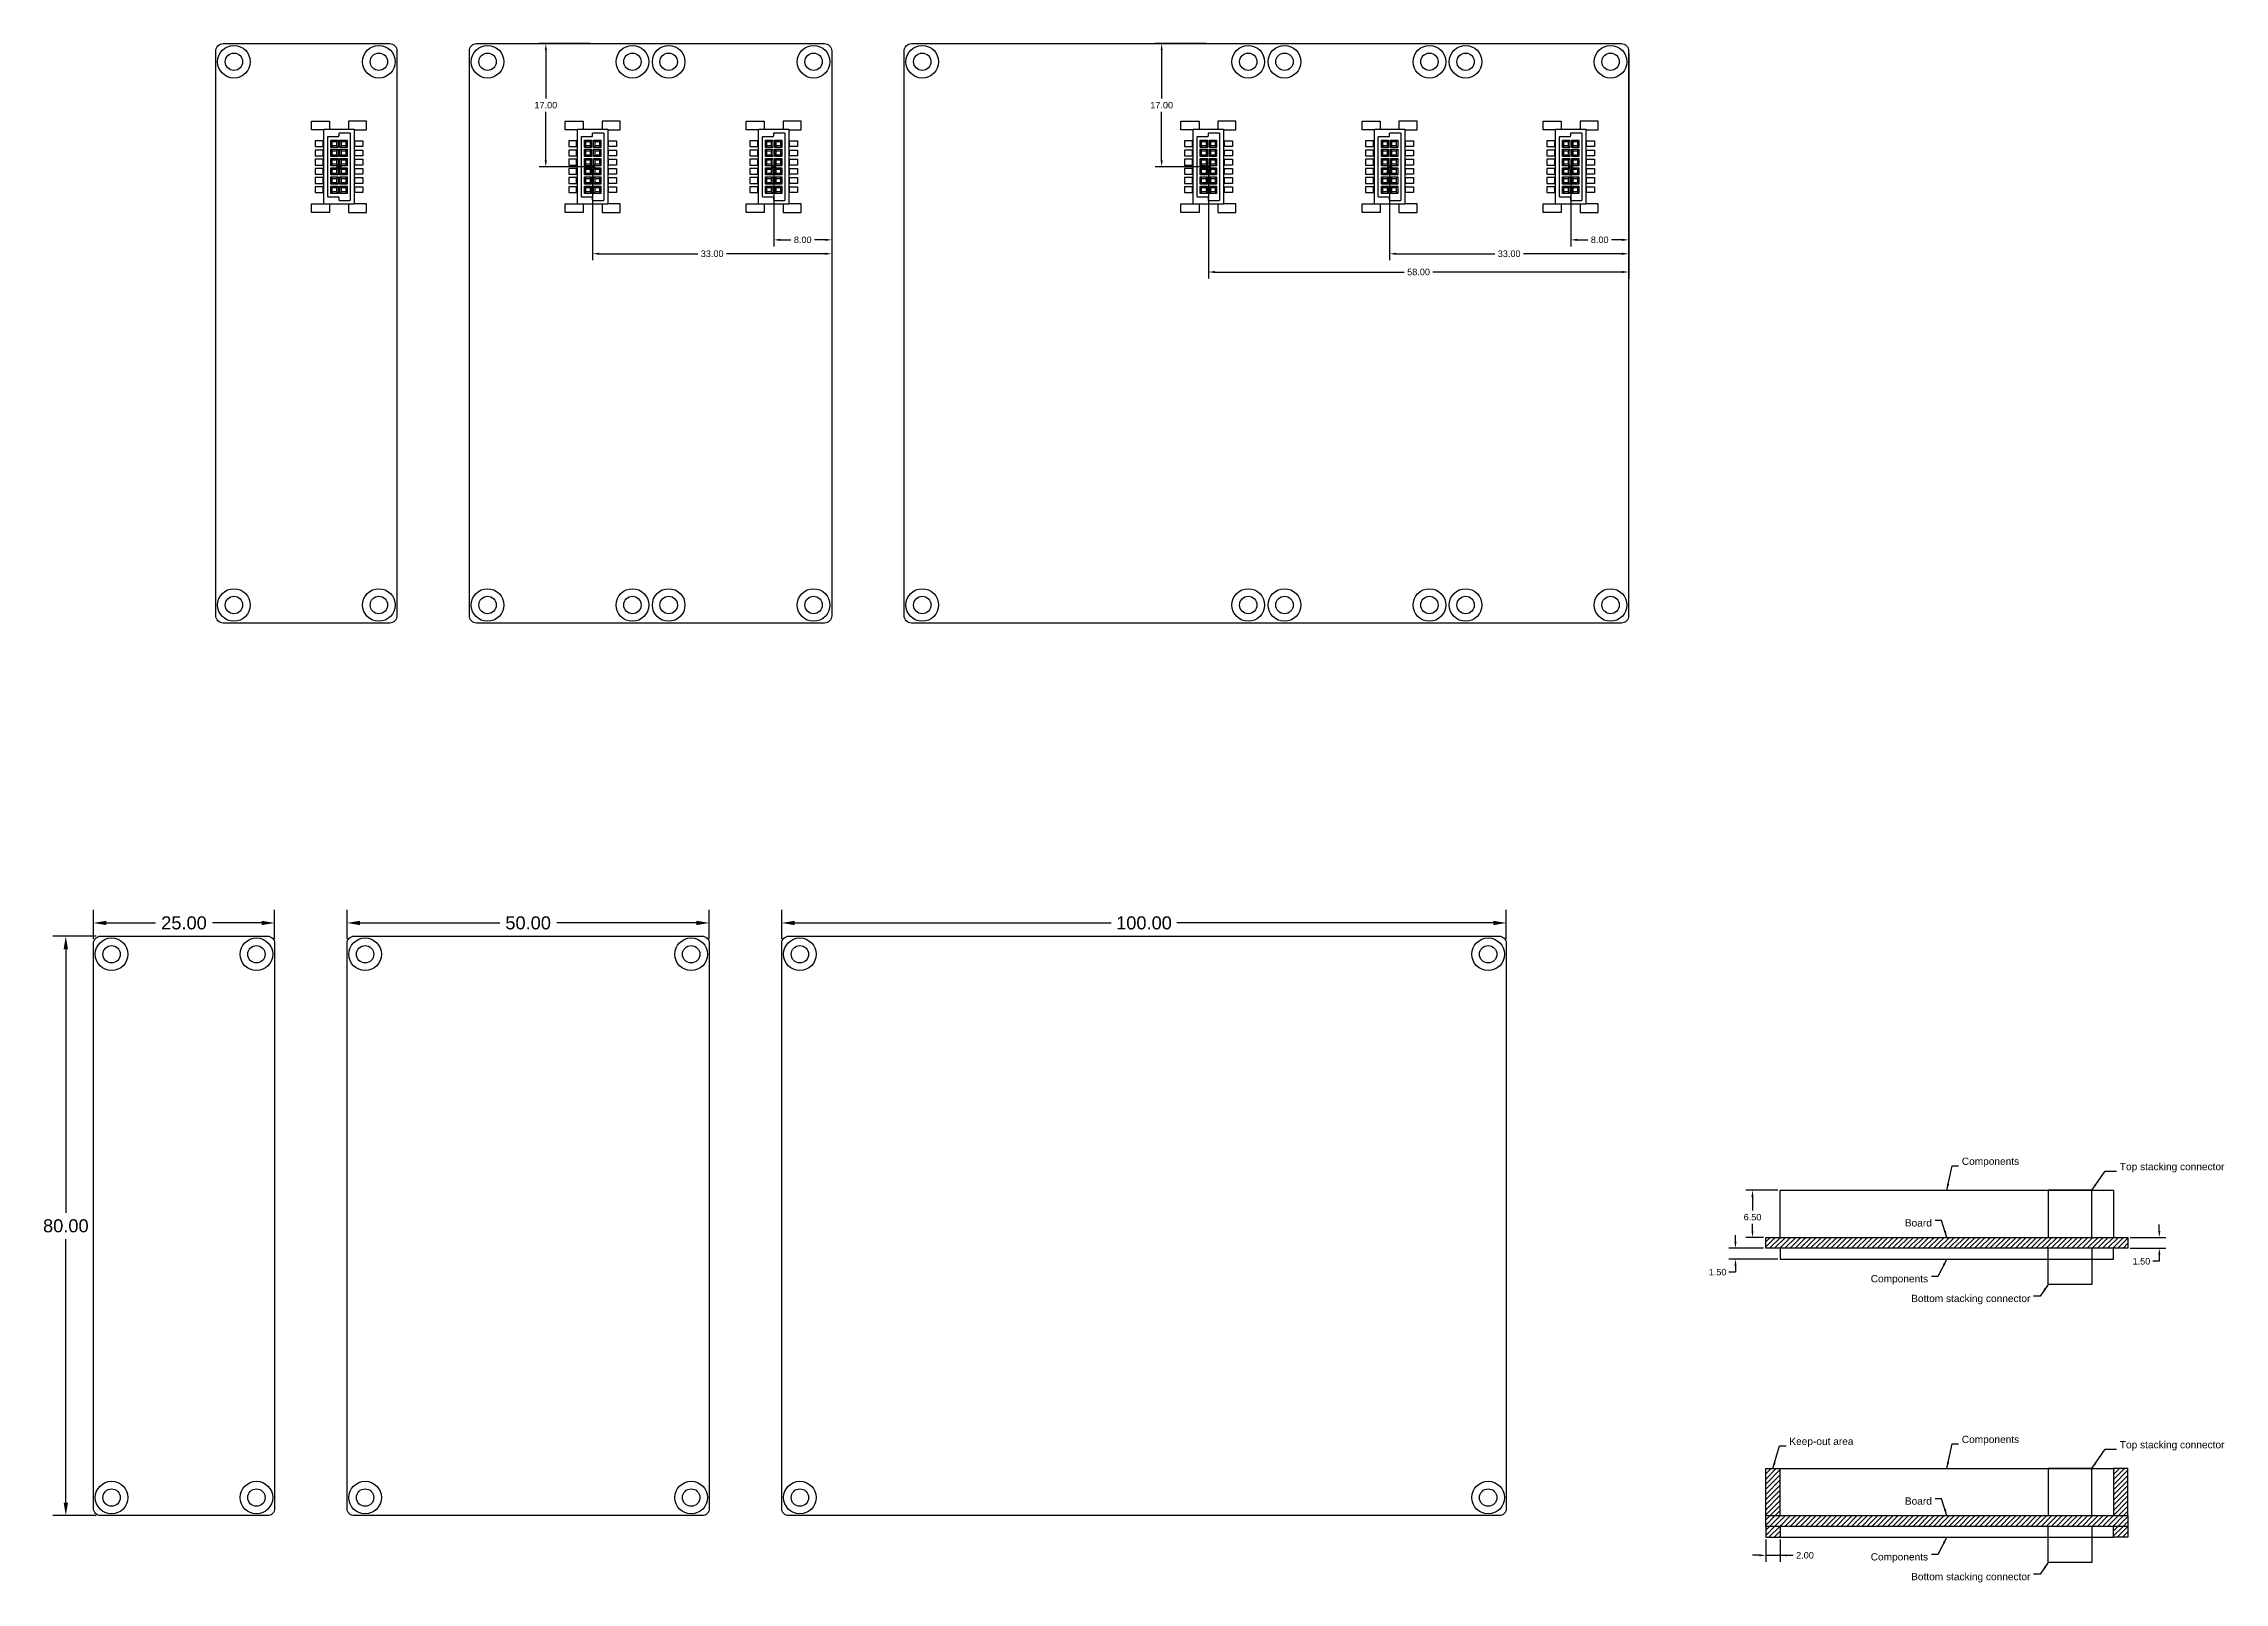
# Model space of a CAD drawing. Header units: inches. Extents: x 57 to 506, y 33 to 246.
# Drawn here: x 99.6 to 400.6, y 33.1 to 245.5 of the extents above; entities that cross this region are included whole.
import ezdxf

# ---------------------------------------------------------------- set-up
doc = ezdxf.new("R2010")
doc.units = ezdxf.units.IN
doc.header["$MEASUREMENT"] = 0
doc.layers.add('hl1', color=5, linetype='Continuous')
doc.layers.add('hl2', color=1, linetype='Continuous')
doc.styles.get("Standard").update_dxf_attribs({"font": 'arial.ttf'})
doc.dimstyles.get("Standard").update_dxf_attribs({"dimscale": 2, "dimtxt": 0.18, "dimasz": 0.18, "dimexe": 0.18, "dimexo": 0.0625, "dimgap": 0.09, "dimtad": 0, "dimtih": 1, "dimtoh": 1, "dimrnd": 0.0005, "dimzin": 0, "dimdsep": 46, "dimtxsty": 'Standard', "dimcen": 0.09, "dimadec": 0, "dimazin": 0, "dimtfac": 1, "dimtdec": 4, "dimtofl": 0, "dimtmove": 0, "dimatfit": 3, "dimfxl": 1, "dimtolj": 1, "dimtzin": 0, "dimarcsym": 0})

msp = doc.modelspace()

# ---------------------------------------------------------------- texts
at = {"char_height": 1}
for s, insert, attachment_point in [('Components', (364.337, 90.421), 7), ('Board', (360.205, 83.216), 3), ('Components', (359.684, 75.51), 3), ('Bottom stacking connector', (373.803, 72.783), 3), ('Keep-out area', (340.531, 51.756), 7), ('Components', (364.337, 52.023), 7), ('Board', (360.205, 44.819), 3), ('Components', (359.684, 37.113), 3), ('Bottom stacking connector', (373.803, 34.386), 3)]:
    msp.add_mtext(s, dxfattribs=dict(at, insert=insert, attachment_point=attachment_point))
at = {"char_height": 1, "attachment_point": 7, "line_spacing_factor": 3.333333}
for insert in [(386.15, 89.687), (386.15, 51.289)]:
    msp.add_mtext('Top stacking connector', dxfattribs=dict(at, insert=insert))

# ---------------------------------------------------------------- blocks, each defined once
blk = doc.blocks.new('*D6')
at = {"color": 0, "lineweight": -2}
for p, q in [((106.46, 121.92), (106.46, 125.92)), ((108.26, 124.12), (115.01, 124.12)), ((129.66, 124.12), (122.91, 124.12)), ((131.46, 121.92), (131.46, 125.92))]:
    blk.add_line(p, q, dxfattribs=at)
at = {"color": 0}
for points in [[(108.26, 124.42), (108.26, 123.82), (106.46, 124.12)], [(129.66, 123.82), (129.66, 124.42), (131.46, 124.12)]]:
    blk.add_solid(points, dxfattribs=at)
at = {"layer": 'Defpoints', "color": 0}
for p in [(131.46, 124.12), (106.46, 121.3), (131.46, 121.3)]:
    blk.add_point(p, dxfattribs=at)
at = {"color": 0, "insert": (118.96, 124.12), "char_height": 1.8, "attachment_point": 5}
blk.add_mtext('\\A1;25.00', dxfattribs=at)
blk = doc.blocks.new('*D7')
at = {"color": 0, "lineweight": -2}
for p, q in [((141.46, 121.92), (141.46, 125.92)), ((143.26, 124.12), (162.53, 124.12)), ((189.66, 124.12), (170.4, 124.12)), ((191.46, 121.92), (191.46, 125.92))]:
    blk.add_line(p, q, dxfattribs=at)
at = {"color": 0}
for points in [[(143.26, 124.42), (143.26, 123.82), (141.46, 124.12)], [(189.66, 123.82), (189.66, 124.42), (191.46, 124.12)]]:
    blk.add_solid(points, dxfattribs=at)
at = {"layer": 'Defpoints', "color": 0}
for p in [(191.46, 124.12), (141.46, 121.3), (191.46, 121.3)]:
    blk.add_point(p, dxfattribs=at)
at = {"color": 0, "insert": (166.46, 124.12), "char_height": 1.8, "attachment_point": 5}
blk.add_mtext('\\A1;50.00', dxfattribs=at)
blk = doc.blocks.new('*D8')
at = {"color": 0, "lineweight": -2}
for p, q in [((201.46, 121.92), (201.46, 125.92)), ((203.26, 124.12), (246.91, 124.12)), ((299.66, 124.12), (256.01, 124.12)), ((301.46, 121.92), (301.46, 125.92))]:
    blk.add_line(p, q, dxfattribs=at)
at = {"color": 0}
for points in [[(203.26, 124.42), (203.26, 123.82), (201.46, 124.12)], [(299.66, 123.82), (299.66, 124.42), (301.46, 124.12)]]:
    blk.add_solid(points, dxfattribs=at)
at = {"layer": 'Defpoints', "color": 0}
for p in [(301.46, 124.12), (201.46, 121.3), (301.46, 121.3)]:
    blk.add_point(p, dxfattribs=at)
at = {"color": 0, "insert": (251.46, 124.12), "char_height": 1.8, "attachment_point": 5}
blk.add_mtext('\\A1;100.00', dxfattribs=at)
blk = doc.blocks.new('*D9')
at = {"color": 0, "lineweight": -2}
for p, q in [((106.84, 122.3), (100.85, 122.3)), ((102.65, 120.5), (102.65, 84.12)), ((102.65, 44.1), (102.65, 80.48)), ((106.84, 42.3), (100.85, 42.3))]:
    blk.add_line(p, q, dxfattribs=at)
at = {"color": 0}
for points in [[(102.95, 120.5), (102.35, 120.5), (102.65, 122.3)], [(102.35, 44.1), (102.95, 44.1), (102.65, 42.3)]]:
    blk.add_solid(points, dxfattribs=at)
at = {"layer": 'Defpoints', "color": 0}
for p in [(107.46, 122.3), (102.65, 42.3), (107.46, 42.3)]:
    blk.add_point(p, dxfattribs=at)
at = {"color": 0, "insert": (102.65, 82.3), "char_height": 1.8, "attachment_point": 5}
blk.add_mtext('\\A1;80.00', dxfattribs=at)
blk = doc.blocks.new('*D13')
at = {"color": 0, "lineweight": -2}
for p, q in [((336.37, 36.82), (335.47, 36.82)), ((337.27, 39), (337.27, 35.92)), ((337.27, 36.82), (341.07, 36.82)), ((339.27, 39), (339.27, 35.92))]:
    blk.add_line(p, q, dxfattribs=at)
at = {"color": 0}
for points in [[(336.37, 36.67), (336.37, 36.97), (337.27, 36.82)], [(340.17, 36.97), (340.17, 36.67), (339.27, 36.82)]]:
    blk.add_solid(points, dxfattribs=at)
at = {"layer": 'Defpoints', "color": 0}
for p in [(337.27, 39.31), (339.27, 39.31), (339.27, 36.82)]:
    blk.add_point(p, dxfattribs=at)
at = {"color": 0, "insert": (342.69, 36.82), "char_height": 0.9, "attachment_point": 5}
blk.add_mtext('\\A1;2.00', dxfattribs=at)
blk = doc.blocks.new('*D16')
at = {"color": 0, "lineweight": -2}
for p, q in [((338.96, 87.21), (334.55, 87.21)), ((335.45, 86.31), (335.45, 84.41)), ((335.45, 81.61), (335.45, 82.59)), ((336.96, 80.71), (334.55, 80.71))]:
    blk.add_line(p, q, dxfattribs=at)
at = {"color": 0}
for points in [[(335.6, 86.31), (335.3, 86.31), (335.45, 87.21)], [(335.3, 81.61), (335.6, 81.61), (335.45, 80.71)]]:
    blk.add_solid(points, dxfattribs=at)
at = {"layer": 'Defpoints', "color": 0}
for p in [(339.27, 87.21), (335.45, 80.71), (337.27, 80.71)]:
    blk.add_point(p, dxfattribs=at)
at = {"color": 0, "insert": (335.45, 83.5), "char_height": 0.9, "attachment_point": 5}
blk.add_mtext('\\A1;6.50', dxfattribs=at)
blk = doc.blocks.new('*D19')
at = {"color": 0, "lineweight": -2}
for p, q in [((336.96, 79.21), (332.2, 79.21)), ((333.1, 80.11), (333.1, 81.01)), ((338.96, 77.71), (332.2, 77.71)), ((333.1, 75.91), (332.2, 75.91)), ((333.1, 76.81), (333.1, 75.91))]:
    blk.add_line(p, q, dxfattribs=at)
at = {"color": 0}
for points in [[(332.95, 80.11), (333.25, 80.11), (333.1, 79.21)], [(333.25, 76.81), (332.95, 76.81), (333.1, 77.71)]]:
    blk.add_solid(points, dxfattribs=at)
at = {"layer": 'Defpoints', "color": 0}
for p in [(337.27, 79.21), (333.1, 77.71), (339.27, 77.71)]:
    blk.add_point(p, dxfattribs=at)
at = {"color": 0, "insert": (330.63, 75.91), "char_height": 0.9, "attachment_point": 5}
blk.add_mtext('\\A1;1.50', dxfattribs=at)
blk = doc.blocks.new('*D20')
at = {"color": 0, "lineweight": -2}
for p, q in [((391.6, 81.61), (391.6, 82.51)), ((387.58, 80.71), (392.5, 80.71)), ((387.58, 79.21), (392.5, 79.21)), ((391.6, 78.31), (391.6, 77.41)), ((391.6, 77.41), (390.7, 77.41))]:
    blk.add_line(p, q, dxfattribs=at)
at = {"color": 0}
for points in [[(391.45, 81.61), (391.75, 81.61), (391.6, 80.71)], [(391.75, 78.31), (391.45, 78.31), (391.6, 79.21)]]:
    blk.add_solid(points, dxfattribs=at)
at = {"layer": 'Defpoints', "color": 0}
for p in [(387.27, 80.71), (387.27, 79.21), (391.6, 79.21)]:
    blk.add_point(p, dxfattribs=at)
at = {"color": 0, "insert": (389.13, 77.41), "char_height": 0.9, "attachment_point": 5}
blk.add_mtext('\\A1;1.50', dxfattribs=at)
blk = doc.blocks.new('*D34')
at = {"color": 0, "lineweight": -2}
for p, q in [((208.36, 244.2), (208.36, 217.52)), ((200.36, 228.2), (200.36, 217.52)), ((201.26, 218.42), (202.74, 218.42)), ((207.46, 218.42), (205.97, 218.42))]:
    blk.add_line(p, q, dxfattribs=at)
at = {"color": 0}
for points in [[(201.26, 218.57), (201.26, 218.27), (200.36, 218.42)], [(207.46, 218.27), (207.46, 218.57), (208.36, 218.42)]]:
    blk.add_solid(points, dxfattribs=at)
at = {"layer": 'Defpoints', "color": 0}
for p in [(208.36, 244.51), (200.36, 228.51), (200.36, 218.42)]:
    blk.add_point(p, dxfattribs=at)
at = {"color": 0, "insert": (204.36, 218.42), "char_height": 0.9, "attachment_point": 5}
blk.add_mtext('\\A1;8.00', dxfattribs=at)
blk = doc.blocks.new('*D35')
at = {"color": 0, "lineweight": -2}
for p, q in [((208.36, 244.2), (208.36, 215.6)), ((175.36, 228.2), (175.36, 215.6)), ((176.26, 216.5), (189.89, 216.5)), ((207.46, 216.5), (193.82, 216.5))]:
    blk.add_line(p, q, dxfattribs=at)
at = {"color": 0}
for points in [[(176.26, 216.65), (176.26, 216.35), (175.36, 216.5)], [(207.46, 216.35), (207.46, 216.65), (208.36, 216.5)]]:
    blk.add_solid(points, dxfattribs=at)
at = {"layer": 'Defpoints', "color": 0}
for p in [(208.36, 244.51), (175.36, 228.51), (175.36, 216.5)]:
    blk.add_point(p, dxfattribs=at)
at = {"color": 0, "insert": (191.86, 216.5), "char_height": 0.9, "attachment_point": 5}
blk.add_mtext('\\A1;33.00', dxfattribs=at)
blk = doc.blocks.new('*D36')
at = {"color": 0, "lineweight": -2}
for p, q in [((318.36, 244.2), (318.36, 217.52)), ((310.36, 228.2), (310.36, 217.52)), ((311.26, 218.42), (312.74, 218.42)), ((317.46, 218.42), (315.97, 218.42))]:
    blk.add_line(p, q, dxfattribs=at)
at = {"color": 0}
for points in [[(311.26, 218.57), (311.26, 218.27), (310.36, 218.42)], [(317.46, 218.27), (317.46, 218.57), (318.36, 218.42)]]:
    blk.add_solid(points, dxfattribs=at)
at = {"layer": 'Defpoints', "color": 0}
for p in [(318.36, 244.51), (310.36, 228.51), (310.36, 218.42)]:
    blk.add_point(p, dxfattribs=at)
at = {"color": 0, "insert": (314.36, 218.42), "char_height": 0.9, "attachment_point": 5}
blk.add_mtext('\\A1;8.00', dxfattribs=at)
blk = doc.blocks.new('*D37')
at = {"color": 0, "lineweight": -2}
for p, q in [((318.36, 244.2), (318.36, 215.6)), ((285.36, 228.2), (285.36, 215.6)), ((286.26, 216.5), (299.89, 216.5)), ((317.46, 216.5), (303.82, 216.5))]:
    blk.add_line(p, q, dxfattribs=at)
at = {"color": 0}
for points in [[(286.26, 216.65), (286.26, 216.35), (285.36, 216.5)], [(317.46, 216.35), (317.46, 216.65), (318.36, 216.5)]]:
    blk.add_solid(points, dxfattribs=at)
at = {"layer": 'Defpoints', "color": 0}
for p in [(318.36, 244.51), (285.36, 228.51), (285.36, 216.5)]:
    blk.add_point(p, dxfattribs=at)
at = {"color": 0, "insert": (301.86, 216.5), "char_height": 0.9, "attachment_point": 5}
blk.add_mtext('\\A1;33.00', dxfattribs=at)
blk = doc.blocks.new('*D38')
at = {"color": 0, "lineweight": -2}
for p, q in [((318.36, 244.2), (318.36, 213.08)), ((260.36, 228.2), (260.36, 213.08)), ((261.26, 213.98), (287.39, 213.98)), ((317.46, 213.98), (291.32, 213.98))]:
    blk.add_line(p, q, dxfattribs=at)
at = {"color": 0}
for points in [[(261.26, 214.13), (261.26, 213.83), (260.36, 213.98)], [(317.46, 213.83), (317.46, 214.13), (318.36, 213.98)]]:
    blk.add_solid(points, dxfattribs=at)
at = {"layer": 'Defpoints', "color": 0}
for p in [(318.36, 244.51), (260.36, 228.51), (260.36, 213.98)]:
    blk.add_point(p, dxfattribs=at)
at = {"color": 0, "insert": (289.36, 213.98), "char_height": 0.9, "attachment_point": 5}
blk.add_mtext('\\A1;58.00', dxfattribs=at)
blk = doc.blocks.new('*D39')
at = {"color": 0, "lineweight": -2}
for p, q in [((175.04, 245.51), (168, 245.51)), ((168.9, 244.61), (168.9, 237.92)), ((168.9, 229.41), (168.9, 236.1)), ((175.04, 228.51), (168, 228.51))]:
    blk.add_line(p, q, dxfattribs=at)
at = {"color": 0}
for points in [[(169.05, 244.61), (168.75, 244.61), (168.9, 245.51)], [(168.75, 229.41), (169.05, 229.41), (168.9, 228.51)]]:
    blk.add_solid(points, dxfattribs=at)
at = {"layer": 'Defpoints', "color": 0}
for p in [(168.9, 245.51), (175.36, 245.51), (175.36, 228.51)]:
    blk.add_point(p, dxfattribs=at)
at = {"color": 0, "insert": (168.9, 237.01), "char_height": 0.9, "attachment_point": 5}
blk.add_mtext('\\A1;17.00', dxfattribs=at)
blk = doc.blocks.new('*D40')
at = {"color": 0, "lineweight": -2}
for p, q in [((260.04, 245.51), (253, 245.51)), ((253.9, 244.61), (253.9, 237.92)), ((253.9, 229.41), (253.9, 236.1)), ((260.04, 228.51), (253, 228.51))]:
    blk.add_line(p, q, dxfattribs=at)
at = {"color": 0}
for points in [[(254.05, 244.61), (253.75, 244.61), (253.9, 245.51)], [(253.75, 229.41), (254.05, 229.41), (253.9, 228.51)]]:
    blk.add_solid(points, dxfattribs=at)
at = {"layer": 'Defpoints', "color": 0}
for p in [(253.9, 245.51), (260.36, 245.51), (260.36, 228.51)]:
    blk.add_point(p, dxfattribs=at)
at = {"color": 0, "insert": (253.9, 237.01), "char_height": 0.9, "attachment_point": 5}
blk.add_mtext('\\A1;17.00', dxfattribs=at)

# ---------------------------------------------------------------- dimensions: what is measured, and where the dimension line sits
for base, p1, p2, override, picture, middle in [((168.896, 245.512), (175.355, 228.512), (175.355, 245.512), {"dimscale": 5, "dimlfac": 1}, '*D39', (168.896, 237.012)), ((253.896, 245.512), (260.355, 228.512), (260.355, 245.512), {"dimscale": 5, "dimlfac": 1}, '*D40', (253.896, 237.012)), ((102.652, 42.3), (107.463, 122.3), (107.463, 42.3), {"dimscale": 10, "dimlfac": 1}, '*D9', (102.652, 82.3)), ((391.601, 79.21), (387.27, 80.71), (387.27, 79.21), {"dimscale": 5, "dimlfac": 1}, '*D20', (389.126, 77.41)), ((333.104, 77.71), (337.27, 79.21), (339.27, 77.71), {"dimscale": 5, "dimlfac": 1}, '*D19', (330.629, 75.91))]:
    dim = msp.add_linear_dim(base=base, p1=p1, p2=p2, angle=90, dimstyle='Standard', override=override)
    dim.commit()
    dim.dimension.update_dxf_attribs({"geometry": picture, "text_midpoint": middle})
for base, p1, p2, override, picture, middle in [((175.355, 216.5), (208.355, 244.512), (175.355, 228.512), {"dimscale": 5}, '*D35', (191.855, 216.5)), ((200.355, 218.419), (208.355, 244.512), (200.355, 228.512), {"dimscale": 5, "dimlfac": 1}, '*D34', (204.355, 218.419)), ((260.355, 213.976), (318.355, 244.512), (260.355, 228.512), {"dimscale": 5}, '*D38', (289.355, 213.976)), ((285.355, 216.5), (318.355, 244.512), (285.355, 228.512), {"dimscale": 5}, '*D37', (301.855, 216.5)), ((310.355, 218.419), (318.355, 244.512), (310.355, 228.512), {"dimscale": 5, "dimlfac": 1}, '*D36', (314.355, 218.419))]:
    dim = msp.add_linear_dim(base=base, p1=p1, p2=p2, dimstyle='Standard', override=override)
    dim.commit()
    dim.dimension.update_dxf_attribs({"geometry": picture, "text_midpoint": middle, "dimtype": 160})
for base, p1, p2, override, picture, middle in [((131.463, 124.12), (106.463, 121.3), (131.463, 121.3), {"dimscale": 10, "dimlfac": 1}, '*D6', (118.963, 124.12)), ((191.463, 124.12), (141.463, 121.3), (191.463, 121.3), {"dimscale": 10, "dimlfac": 1}, '*D7', (166.463, 124.12)), ((301.463, 124.12), (201.463, 121.3), (301.463, 121.3), {"dimscale": 10, "dimlfac": 1}, '*D8', (251.463, 124.12)), ((339.27, 36.819), (337.27, 39.313), (339.27, 39.313), {"dimscale": 5, "dimlfac": 1}, '*D13', (342.695, 36.819))]:
    dim = msp.add_linear_dim(base=base, p1=p1, p2=p2, dimstyle='Standard', override=override)
    dim.commit()
    dim.dimension.update_dxf_attribs({"geometry": picture, "text_midpoint": middle})
dim = msp.add_linear_dim(base=(335.448, 80.71), p1=(339.27, 87.21), p2=(337.27, 80.71), angle=90, dimstyle='Standard', override={"dimscale": 5, "dimlfac": 1})
dim.commit()
dim.dimension.update_dxf_attribs({"geometry": '*D16', "text_midpoint": (335.448, 83.501), "dimtype": 160})

# ---------------------------------------------------------------- hatches: boundary and pattern name
h = msp.add_hatch()
h.set_pattern_fill('ANSI31', color=94, scale=4, style=0)
h.set_pattern_definition([(45, (0, 38.3973), (-0.3535534, 0.3535534), [])])
h.paths.add_polyline_path([(387.27, 79.21), (387.27, 80.71), (337.27, 80.71), (337.27, 79.21)])
h = msp.add_hatch()
h.set_pattern_fill('ANSI31', color=94, scale=4, style=0)
h.paths.add_polyline_path([(387.27, 40.813), (387.27, 42.313), (337.27, 42.313), (337.27, 40.813)])
at = {"layer": 'hl2'}
h = msp.add_hatch(dxfattribs=at)
h.set_pattern_fill('ANSI31', color=256, scale=4, style=0)
h.paths.add_polyline_path([(339.27, 42.313), (339.27, 48.813), (337.27, 48.813), (337.27, 42.313)])
h.paths.add_polyline_path([(339.27, 39.313), (339.27, 40.813), (337.27, 40.813), (337.27, 39.313)])
h = msp.add_hatch(dxfattribs=at)
h.set_pattern_fill('ANSI31', color=256, scale=4, style=0)
h.paths.add_polyline_path([(385.27, 42.313), (385.27, 48.813), (387.27, 48.813), (387.27, 42.313)])
h.paths.add_polyline_path([(385.27, 39.313), (385.27, 40.813), (387.27, 40.813), (387.27, 39.313)])

# ---------------------------------------------------------------- linework, layer by layer
for p, q in [((139.22, 232.187), (139.42, 231.987)), ((140.02, 231.987), (140.22, 232.187)), ((140.49, 232.187), (140.69, 231.987)), ((141.29, 231.987), (141.49, 232.187)), ((174.22, 232.187), (174.42, 231.987)), ((175.02, 231.987), (175.22, 232.187)), ((175.49, 232.187), (175.69, 231.987)), ((176.29, 231.987), (176.49, 232.187)), ((199.22, 232.187), (199.42, 231.987)), ((200.02, 231.987), (200.22, 232.187)), ((200.49, 232.187), (200.69, 231.987)), ((201.29, 231.987), (201.49, 232.187)), ((259.22, 232.187), (259.42, 231.987)), ((260.02, 231.987), (260.22, 232.187)), ((260.49, 232.187), (260.69, 231.987)), ((261.29, 231.987), (261.49, 232.187)), ((284.22, 232.187), (284.42, 231.987)), ((285.02, 231.987), (285.22, 232.187)), ((285.49, 232.187), (285.69, 231.987)), ((286.29, 231.987), (286.49, 232.187)), ((309.22, 232.187), (309.42, 231.987)), ((310.02, 231.987), (310.22, 232.187)), ((310.49, 232.187), (310.69, 231.987)), ((311.29, 231.987), (311.49, 232.187)), ((139.42, 231.387), (139.22, 231.187)), ((139.22, 230.917), (139.42, 230.717)), ((139.42, 230.117), (139.22, 229.917)), ((139.22, 229.647), (139.42, 229.447)), ((139.42, 228.847), (139.22, 228.647)), ((140.02, 231.387), (140.22, 231.187)), ((140.02, 230.717), (140.22, 230.917)), ((140.02, 230.117), (140.22, 229.917)), ((140.02, 229.447), (140.22, 229.647)), ((140.02, 228.847), (140.22, 228.647)), ((140.69, 231.387), (140.49, 231.187)), ((140.49, 230.917), (140.69, 230.717)), ((140.69, 230.117), (140.49, 229.917)), ((140.49, 229.647), (140.69, 229.447)), ((140.69, 228.847), (140.49, 228.647)), ((141.29, 231.387), (141.49, 231.187)), ((141.29, 230.717), (141.49, 230.917)), ((141.29, 230.117), (141.49, 229.917)), ((141.29, 229.447), (141.49, 229.647)), ((141.29, 228.847), (141.49, 228.647)), ((174.42, 231.387), (174.22, 231.187)), ((174.22, 230.917), (174.42, 230.717)), ((174.42, 230.117), (174.22, 229.917)), ((174.22, 229.647), (174.42, 229.447)), ((174.42, 228.847), (174.22, 228.647)), ((175.02, 231.387), (175.22, 231.187)), ((175.02, 230.717), (175.22, 230.917)), ((175.02, 230.117), (175.22, 229.917)), ((175.02, 229.447), (175.22, 229.647)), ((175.02, 228.847), (175.22, 228.647)), ((175.69, 231.387), (175.49, 231.187)), ((175.49, 230.917), (175.69, 230.717)), ((175.69, 230.117), (175.49, 229.917)), ((175.49, 229.647), (175.69, 229.447)), ((175.69, 228.847), (175.49, 228.647)), ((176.29, 231.387), (176.49, 231.187)), ((176.29, 230.717), (176.49, 230.917)), ((176.29, 230.117), (176.49, 229.917)), ((176.29, 229.447), (176.49, 229.647)), ((176.29, 228.847), (176.49, 228.647)), ((199.42, 231.387), (199.22, 231.187)), ((199.22, 230.917), (199.42, 230.717)), ((199.42, 230.117), (199.22, 229.917)), ((199.22, 229.647), (199.42, 229.447)), ((199.42, 228.847), (199.22, 228.647)), ((200.02, 231.387), (200.22, 231.187)), ((200.02, 230.717), (200.22, 230.917)), ((200.02, 230.117), (200.22, 229.917)), ((200.02, 229.447), (200.22, 229.647)), ((200.02, 228.847), (200.22, 228.647)), ((200.69, 231.387), (200.49, 231.187)), ((200.49, 230.917), (200.69, 230.717)), ((200.69, 230.117), (200.49, 229.917)), ((200.49, 229.647), (200.69, 229.447)), ((200.69, 228.847), (200.49, 228.647)), ((201.29, 231.387), (201.49, 231.187)), ((201.29, 230.717), (201.49, 230.917)), ((201.29, 230.117), (201.49, 229.917)), ((201.29, 229.447), (201.49, 229.647)), ((201.29, 228.847), (201.49, 228.647)), ((259.42, 231.387), (259.22, 231.187)), ((259.22, 230.917), (259.42, 230.717)), ((259.42, 230.117), (259.22, 229.917)), ((259.22, 229.647), (259.42, 229.447)), ((259.42, 228.847), (259.22, 228.647)), ((260.02, 231.387), (260.22, 231.187)), ((260.02, 230.717), (260.22, 230.917)), ((260.02, 230.117), (260.22, 229.917)), ((260.02, 229.447), (260.22, 229.647)), ((260.02, 228.847), (260.22, 228.647)), ((260.69, 231.387), (260.49, 231.187)), ((260.49, 230.917), (260.69, 230.717)), ((260.69, 230.117), (260.49, 229.917)), ((260.49, 229.647), (260.69, 229.447)), ((260.69, 228.847), (260.49, 228.647)), ((261.29, 231.387), (261.49, 231.187)), ((261.29, 230.717), (261.49, 230.917)), ((261.29, 230.117), (261.49, 229.917)), ((261.29, 229.447), (261.49, 229.647)), ((261.29, 228.847), (261.49, 228.647)), ((284.42, 231.387), (284.22, 231.187)), ((284.22, 230.917), (284.42, 230.717)), ((284.42, 230.117), (284.22, 229.917)), ((284.22, 229.647), (284.42, 229.447)), ((284.42, 228.847), (284.22, 228.647)), ((285.02, 231.387), (285.22, 231.187)), ((285.02, 230.717), (285.22, 230.917)), ((285.02, 230.117), (285.22, 229.917)), ((285.02, 229.447), (285.22, 229.647)), ((285.02, 228.847), (285.22, 228.647)), ((285.69, 231.387), (285.49, 231.187)), ((285.49, 230.917), (285.69, 230.717)), ((285.69, 230.117), (285.49, 229.917)), ((285.49, 229.647), (285.69, 229.447)), ((285.69, 228.847), (285.49, 228.647)), ((286.29, 231.387), (286.49, 231.187)), ((286.29, 230.717), (286.49, 230.917)), ((286.29, 230.117), (286.49, 229.917)), ((286.29, 229.447), (286.49, 229.647)), ((286.29, 228.847), (286.49, 228.647)), ((309.42, 231.387), (309.22, 231.187)), ((309.22, 230.917), (309.42, 230.717)), ((309.42, 230.117), (309.22, 229.917)), ((309.22, 229.647), (309.42, 229.447)), ((309.42, 228.847), (309.22, 228.647)), ((310.02, 231.387), (310.22, 231.187)), ((310.02, 230.717), (310.22, 230.917)), ((310.02, 230.117), (310.22, 229.917)), ((310.02, 229.447), (310.22, 229.647)), ((310.02, 228.847), (310.22, 228.647)), ((310.69, 231.387), (310.49, 231.187)), ((310.49, 230.917), (310.69, 230.717)), ((310.69, 230.117), (310.49, 229.917)), ((310.49, 229.647), (310.69, 229.447)), ((310.69, 228.847), (310.49, 228.647)), ((311.29, 231.387), (311.49, 231.187)), ((311.29, 230.717), (311.49, 230.917)), ((311.29, 230.117), (311.49, 229.917)), ((311.29, 229.447), (311.49, 229.647)), ((311.29, 228.847), (311.49, 228.647)), ((139.22, 228.377), (139.42, 228.177)), ((139.42, 227.577), (139.22, 227.377)), ((139.22, 227.107), (139.42, 226.907)), ((139.42, 226.307), (139.22, 226.107)), ((139.22, 225.837), (139.42, 225.637)), ((140.005, 228.512), (140.705, 228.512)), ((140.02, 228.177), (140.22, 228.377)), ((140.02, 227.577), (140.22, 227.377)), ((140.02, 226.907), (140.22, 227.107)), ((140.02, 226.307), (140.22, 226.107)), ((140.02, 225.637), (140.22, 225.837)), ((140.355, 228.697), (140.355, 228.327)), ((140.49, 228.377), (140.69, 228.177)), ((140.69, 227.577), (140.49, 227.377)), ((140.49, 227.107), (140.69, 226.907)), ((140.69, 226.307), (140.49, 226.107)), ((140.49, 225.837), (140.69, 225.637)), ((141.29, 228.177), (141.49, 228.377)), ((141.29, 227.577), (141.49, 227.377)), ((141.29, 226.907), (141.49, 227.107)), ((141.29, 226.307), (141.49, 226.107)), ((141.29, 225.637), (141.49, 225.837)), ((174.22, 228.377), (174.42, 228.177)), ((174.42, 227.577), (174.22, 227.377)), ((174.22, 227.107), (174.42, 226.907)), ((174.42, 226.307), (174.22, 226.107)), ((174.22, 225.837), (174.42, 225.637)), ((175.005, 228.512), (175.705, 228.512)), ((175.02, 228.177), (175.22, 228.377)), ((175.02, 227.577), (175.22, 227.377)), ((175.02, 226.907), (175.22, 227.107)), ((175.02, 226.307), (175.22, 226.107)), ((175.02, 225.637), (175.22, 225.837)), ((175.355, 228.697), (175.355, 228.327)), ((175.49, 228.377), (175.69, 228.177)), ((175.69, 227.577), (175.49, 227.377)), ((175.49, 227.107), (175.69, 226.907)), ((175.69, 226.307), (175.49, 226.107)), ((175.49, 225.837), (175.69, 225.637)), ((176.29, 228.177), (176.49, 228.377)), ((176.29, 227.577), (176.49, 227.377)), ((176.29, 226.907), (176.49, 227.107)), ((176.29, 226.307), (176.49, 226.107)), ((176.29, 225.637), (176.49, 225.837)), ((199.22, 228.377), (199.42, 228.177)), ((199.42, 227.577), (199.22, 227.377)), ((199.22, 227.107), (199.42, 226.907)), ((199.42, 226.307), (199.22, 226.107)), ((199.22, 225.837), (199.42, 225.637)), ((200.005, 228.512), (200.705, 228.512)), ((200.02, 228.177), (200.22, 228.377)), ((200.02, 227.577), (200.22, 227.377)), ((200.02, 226.907), (200.22, 227.107)), ((200.02, 226.307), (200.22, 226.107)), ((200.02, 225.637), (200.22, 225.837)), ((200.355, 228.697), (200.355, 228.327)), ((200.49, 228.377), (200.69, 228.177)), ((200.69, 227.577), (200.49, 227.377)), ((200.49, 227.107), (200.69, 226.907)), ((200.69, 226.307), (200.49, 226.107)), ((200.49, 225.837), (200.69, 225.637)), ((201.29, 228.177), (201.49, 228.377)), ((201.29, 227.577), (201.49, 227.377)), ((201.29, 226.907), (201.49, 227.107)), ((201.29, 226.307), (201.49, 226.107)), ((201.29, 225.637), (201.49, 225.837)), ((259.22, 228.377), (259.42, 228.177)), ((259.42, 227.577), (259.22, 227.377)), ((259.22, 227.107), (259.42, 226.907)), ((259.42, 226.307), (259.22, 226.107)), ((259.22, 225.837), (259.42, 225.637)), ((260.005, 228.512), (260.705, 228.512)), ((260.02, 228.177), (260.22, 228.377)), ((260.02, 227.577), (260.22, 227.377)), ((260.02, 226.907), (260.22, 227.107)), ((260.02, 226.307), (260.22, 226.107)), ((260.02, 225.637), (260.22, 225.837)), ((260.355, 228.697), (260.355, 228.327)), ((260.49, 228.377), (260.69, 228.177)), ((260.69, 227.577), (260.49, 227.377)), ((260.49, 227.107), (260.69, 226.907)), ((260.69, 226.307), (260.49, 226.107)), ((260.49, 225.837), (260.69, 225.637)), ((261.29, 228.177), (261.49, 228.377)), ((261.29, 227.577), (261.49, 227.377)), ((261.29, 226.907), (261.49, 227.107)), ((261.29, 226.307), (261.49, 226.107)), ((261.29, 225.637), (261.49, 225.837)), ((284.22, 228.377), (284.42, 228.177)), ((284.42, 227.577), (284.22, 227.377)), ((284.22, 227.107), (284.42, 226.907)), ((284.42, 226.307), (284.22, 226.107)), ((284.22, 225.837), (284.42, 225.637)), ((285.005, 228.512), (285.705, 228.512)), ((285.02, 228.177), (285.22, 228.377)), ((285.02, 227.577), (285.22, 227.377)), ((285.02, 226.907), (285.22, 227.107)), ((285.02, 226.307), (285.22, 226.107)), ((285.02, 225.637), (285.22, 225.837)), ((285.355, 228.697), (285.355, 228.327)), ((285.49, 228.377), (285.69, 228.177)), ((285.69, 227.577), (285.49, 227.377)), ((285.49, 227.107), (285.69, 226.907)), ((285.69, 226.307), (285.49, 226.107)), ((285.49, 225.837), (285.69, 225.637)), ((286.29, 228.177), (286.49, 228.377)), ((286.29, 227.577), (286.49, 227.377)), ((286.29, 226.907), (286.49, 227.107)), ((286.29, 226.307), (286.49, 226.107)), ((286.29, 225.637), (286.49, 225.837)), ((309.22, 228.377), (309.42, 228.177)), ((309.42, 227.577), (309.22, 227.377)), ((309.22, 227.107), (309.42, 226.907)), ((309.42, 226.307), (309.22, 226.107)), ((309.22, 225.837), (309.42, 225.637)), ((310.005, 228.512), (310.705, 228.512)), ((310.02, 228.177), (310.22, 228.377)), ((310.02, 227.577), (310.22, 227.377)), ((310.02, 226.907), (310.22, 227.107)), ((310.02, 226.307), (310.22, 226.107)), ((310.02, 225.637), (310.22, 225.837)), ((310.355, 228.697), (310.355, 228.327)), ((310.49, 228.377), (310.69, 228.177)), ((310.69, 227.577), (310.49, 227.377)), ((310.49, 227.107), (310.69, 226.907)), ((310.69, 226.307), (310.49, 226.107)), ((310.49, 225.837), (310.69, 225.637)), ((311.29, 228.177), (311.49, 228.377)), ((311.29, 227.577), (311.49, 227.377)), ((311.29, 226.907), (311.49, 227.107)), ((311.29, 226.307), (311.49, 226.107)), ((311.29, 225.637), (311.49, 225.837)), ((139.42, 225.037), (139.22, 224.837)), ((140.02, 225.037), (140.22, 224.837)), ((140.69, 225.037), (140.49, 224.837)), ((141.29, 225.037), (141.49, 224.837)), ((174.42, 225.037), (174.22, 224.837)), ((175.02, 225.037), (175.22, 224.837)), ((175.69, 225.037), (175.49, 224.837)), ((176.29, 225.037), (176.49, 224.837)), ((199.42, 225.037), (199.22, 224.837)), ((200.02, 225.037), (200.22, 224.837)), ((200.69, 225.037), (200.49, 224.837)), ((201.29, 225.037), (201.49, 224.837)), ((259.42, 225.037), (259.22, 224.837)), ((260.02, 225.037), (260.22, 224.837)), ((260.69, 225.037), (260.49, 224.837)), ((261.29, 225.037), (261.49, 224.837)), ((284.42, 225.037), (284.22, 224.837)), ((285.02, 225.037), (285.22, 224.837)), ((285.69, 225.037), (285.49, 224.837)), ((286.29, 225.037), (286.49, 224.837)), ((309.42, 225.037), (309.22, 224.837)), ((310.02, 225.037), (310.22, 224.837)), ((310.69, 225.037), (310.49, 224.837)), ((311.29, 225.037), (311.49, 224.837))]:
    msp.add_line(p, q)
for points in [[(123.355, 166.512), (123.355, 244.512, -0.4142136), (124.355, 245.512), (147.355, 245.512, -0.4142136), (148.355, 244.512), (148.355, 166.512, -0.4142136), (147.355, 165.512), (124.355, 165.512, -0.4142136)], [(158.355, 166.512), (158.355, 244.512, -0.4142136), (159.355, 245.512), (207.355, 245.512, -0.4142136), (208.355, 244.512), (208.355, 166.512, -0.4142136), (207.355, 165.512), (159.355, 165.512, -0.4142136)], [(218.355, 166.512), (218.355, 244.512, -0.4142136), (219.355, 245.512), (317.355, 245.512, -0.4142136), (318.355, 244.512), (318.355, 166.512, -0.4142136), (317.355, 165.512), (219.355, 165.512, -0.4142136)], [(140.455, 233.197), (141.805, 233.197, -0.4142136), (141.905, 233.097), (141.905, 223.927, -0.4142136), (141.805, 223.827), (140.455, 223.827, -0.4142136), (140.355, 223.927), (140.355, 224.227, 0.4142136), (140.255, 224.327), (138.905, 224.327, -0.4142136), (138.805, 224.427), (138.805, 232.597, -0.4142136), (138.905, 232.697), (140.255, 232.697, 0.4142136), (140.355, 232.797), (140.355, 233.097, -0.4142136)], [(175.455, 233.197), (176.805, 233.197, -0.4142136), (176.905, 233.097), (176.905, 223.927, -0.4142136), (176.805, 223.827), (175.455, 223.827, -0.4142136), (175.355, 223.927), (175.355, 224.227, 0.4142136), (175.255, 224.327), (173.905, 224.327, -0.4142136), (173.805, 224.427), (173.805, 232.597, -0.4142136), (173.905, 232.697), (175.255, 232.697, 0.4142136), (175.355, 232.797), (175.355, 233.097, -0.4142136)], [(200.455, 233.197), (201.805, 233.197, -0.4142136), (201.905, 233.097), (201.905, 223.927, -0.4142136), (201.805, 223.827), (200.455, 223.827, -0.4142136), (200.355, 223.927), (200.355, 224.227, 0.4142136), (200.255, 224.327), (198.905, 224.327, -0.4142136), (198.805, 224.427), (198.805, 232.597, -0.4142136), (198.905, 232.697), (200.255, 232.697, 0.4142136), (200.355, 232.797), (200.355, 233.097, -0.4142136)], [(260.455, 233.197), (261.805, 233.197, -0.4142136), (261.905, 233.097), (261.905, 223.927, -0.4142136), (261.805, 223.827), (260.455, 223.827, -0.4142136), (260.355, 223.927), (260.355, 224.227, 0.4142136), (260.255, 224.327), (258.905, 224.327, -0.4142136), (258.805, 224.427), (258.805, 232.597, -0.4142136), (258.905, 232.697), (260.255, 232.697, 0.4142136), (260.355, 232.797), (260.355, 233.097, -0.4142136)], [(285.455, 233.197), (286.805, 233.197, -0.4142136), (286.905, 233.097), (286.905, 223.927, -0.4142136), (286.805, 223.827), (285.455, 223.827, -0.4142136), (285.355, 223.927), (285.355, 224.227, 0.4142136), (285.255, 224.327), (283.905, 224.327, -0.4142136), (283.805, 224.427), (283.805, 232.597, -0.4142136), (283.905, 232.697), (285.255, 232.697, 0.4142136), (285.355, 232.797), (285.355, 233.097, -0.4142136)], [(310.455, 233.197), (311.805, 233.197, -0.4142136), (311.905, 233.097), (311.905, 223.927, -0.4142136), (311.805, 223.827), (310.455, 223.827, -0.4142136), (310.355, 223.927), (310.355, 224.227, 0.4142136), (310.255, 224.327), (308.905, 224.327, -0.4142136), (308.805, 224.427), (308.805, 232.597, -0.4142136), (308.905, 232.697), (310.255, 232.697, 0.4142136), (310.355, 232.797), (310.355, 233.097, -0.4142136)], [(106.463, 43.3), (106.463, 121.3, -0.4142136), (107.463, 122.3), (130.463, 122.3, -0.4142136), (131.463, 121.3), (131.463, 43.3, -0.4142136), (130.463, 42.3), (107.463, 42.3, -0.4142136)], [(141.463, 43.3), (141.463, 121.3, -0.4142136), (142.463, 122.3), (190.463, 122.3, -0.4142136), (191.463, 121.3), (191.463, 43.3, -0.4142136), (190.463, 42.3), (142.463, 42.3, -0.4142136)], [(201.463, 43.3), (201.463, 121.3, -0.4142136), (202.463, 122.3), (300.463, 122.3, -0.4142136), (301.463, 121.3), (301.463, 43.3, -0.4142136), (300.463, 42.3), (202.463, 42.3, -0.4142136)]]:
    msp.add_lwpolyline(points, format="xyb", close=True)
for points in [[(138.255, 233.612), (136.555, 233.612), (136.555, 234.812), (139.055, 234.812), (139.055, 233.697)], [(142.455, 233.612), (144.155, 233.612), (144.155, 234.812), (141.655, 234.812), (141.655, 233.697)], [(173.255, 233.612), (171.555, 233.612), (171.555, 234.812), (174.055, 234.812), (174.055, 233.697)], [(177.455, 233.612), (179.155, 233.612), (179.155, 234.812), (176.655, 234.812), (176.655, 233.697)], [(198.255, 233.612), (196.555, 233.612), (196.555, 234.812), (199.055, 234.812), (199.055, 233.697)], [(202.455, 233.612), (204.155, 233.612), (204.155, 234.812), (201.655, 234.812), (201.655, 233.697)], [(258.255, 233.612), (256.555, 233.612), (256.555, 234.812), (259.055, 234.812), (259.055, 233.697)], [(262.455, 233.612), (264.155, 233.612), (264.155, 234.812), (261.655, 234.812), (261.655, 233.697)], [(283.255, 233.612), (281.555, 233.612), (281.555, 234.812), (284.055, 234.812), (284.055, 233.697)], [(287.455, 233.612), (289.155, 233.612), (289.155, 234.812), (286.655, 234.812), (286.655, 233.697)], [(308.255, 233.612), (306.555, 233.612), (306.555, 234.812), (309.055, 234.812), (309.055, 233.697)], [(312.455, 233.612), (314.155, 233.612), (314.155, 234.812), (311.655, 234.812), (311.655, 233.697)], [(139.055, 223.327), (139.055, 222.212), (136.555, 222.212), (136.555, 223.412), (138.255, 223.412)], [(141.655, 223.327), (141.655, 222.212), (144.155, 222.212), (144.155, 223.412), (142.455, 223.412)], [(174.055, 223.327), (174.055, 222.212), (171.555, 222.212), (171.555, 223.412), (173.255, 223.412)], [(176.655, 223.327), (176.655, 222.212), (179.155, 222.212), (179.155, 223.412), (177.455, 223.412)], [(199.055, 223.327), (199.055, 222.212), (196.555, 222.212), (196.555, 223.412), (198.255, 223.412)], [(201.655, 223.327), (201.655, 222.212), (204.155, 222.212), (204.155, 223.412), (202.455, 223.412)], [(259.055, 223.327), (259.055, 222.212), (256.555, 222.212), (256.555, 223.412), (258.255, 223.412)], [(261.655, 223.327), (261.655, 222.212), (264.155, 222.212), (264.155, 223.412), (262.455, 223.412)], [(284.055, 223.327), (284.055, 222.212), (281.555, 222.212), (281.555, 223.412), (283.255, 223.412)], [(286.655, 223.327), (286.655, 222.212), (289.155, 222.212), (289.155, 223.412), (287.455, 223.412)], [(309.055, 223.327), (309.055, 222.212), (306.555, 222.212), (306.555, 223.412), (308.255, 223.412)], [(311.655, 223.327), (311.655, 222.212), (314.155, 222.212), (314.155, 223.412), (312.455, 223.412)], [(382.27, 80.71), (382.27, 87.21), (376.27, 87.21), (376.27, 80.71)], [(382.27, 79.21), (382.27, 74.21), (376.27, 74.21), (376.27, 79.21)], [(382.27, 42.313), (382.27, 48.813), (376.27, 48.813), (376.27, 42.313)], [(382.27, 40.813), (382.27, 35.813), (376.27, 35.813), (376.27, 40.813)]]:
    msp.add_lwpolyline(points)
for points in [[(138.155, 231.287), (138.155, 232.087), (137.055, 232.087), (137.055, 231.287)], [(138.255, 223.327), (138.255, 233.697), (142.455, 233.697), (142.455, 223.327)], [(139.22, 231.187), (139.22, 232.187), (140.22, 232.187), (140.22, 231.187)], [(139.42, 231.387), (139.42, 231.987), (140.02, 231.987), (140.02, 231.387)], [(140.49, 231.187), (140.49, 232.187), (141.49, 232.187), (141.49, 231.187)], [(140.69, 231.387), (140.69, 231.987), (141.29, 231.987), (141.29, 231.387)], [(142.555, 231.287), (142.555, 232.087), (143.655, 232.087), (143.655, 231.287)], [(173.155, 231.287), (173.155, 232.087), (172.055, 232.087), (172.055, 231.287)], [(173.255, 223.327), (173.255, 233.697), (177.455, 233.697), (177.455, 223.327)], [(174.22, 231.187), (174.22, 232.187), (175.22, 232.187), (175.22, 231.187)], [(174.42, 231.387), (174.42, 231.987), (175.02, 231.987), (175.02, 231.387)], [(175.49, 231.187), (175.49, 232.187), (176.49, 232.187), (176.49, 231.187)], [(175.69, 231.387), (175.69, 231.987), (176.29, 231.987), (176.29, 231.387)], [(177.555, 231.287), (177.555, 232.087), (178.655, 232.087), (178.655, 231.287)], [(198.155, 231.287), (198.155, 232.087), (197.055, 232.087), (197.055, 231.287)], [(198.255, 223.327), (198.255, 233.697), (202.455, 233.697), (202.455, 223.327)], [(199.22, 231.187), (199.22, 232.187), (200.22, 232.187), (200.22, 231.187)], [(199.42, 231.387), (199.42, 231.987), (200.02, 231.987), (200.02, 231.387)], [(200.49, 231.187), (200.49, 232.187), (201.49, 232.187), (201.49, 231.187)], [(200.69, 231.387), (200.69, 231.987), (201.29, 231.987), (201.29, 231.387)], [(202.555, 231.287), (202.555, 232.087), (203.655, 232.087), (203.655, 231.287)], [(258.155, 231.287), (258.155, 232.087), (257.055, 232.087), (257.055, 231.287)], [(258.255, 223.327), (258.255, 233.697), (262.455, 233.697), (262.455, 223.327)], [(259.22, 231.187), (259.22, 232.187), (260.22, 232.187), (260.22, 231.187)], [(259.42, 231.387), (259.42, 231.987), (260.02, 231.987), (260.02, 231.387)], [(260.49, 231.187), (260.49, 232.187), (261.49, 232.187), (261.49, 231.187)], [(260.69, 231.387), (260.69, 231.987), (261.29, 231.987), (261.29, 231.387)], [(262.555, 231.287), (262.555, 232.087), (263.655, 232.087), (263.655, 231.287)], [(283.155, 231.287), (283.155, 232.087), (282.055, 232.087), (282.055, 231.287)], [(283.255, 223.327), (283.255, 233.697), (287.455, 233.697), (287.455, 223.327)], [(284.22, 231.187), (284.22, 232.187), (285.22, 232.187), (285.22, 231.187)], [(284.42, 231.387), (284.42, 231.987), (285.02, 231.987), (285.02, 231.387)], [(285.49, 231.187), (285.49, 232.187), (286.49, 232.187), (286.49, 231.187)], [(285.69, 231.387), (285.69, 231.987), (286.29, 231.987), (286.29, 231.387)], [(287.555, 231.287), (287.555, 232.087), (288.655, 232.087), (288.655, 231.287)], [(308.155, 231.287), (308.155, 232.087), (307.055, 232.087), (307.055, 231.287)], [(308.255, 223.327), (308.255, 233.697), (312.455, 233.697), (312.455, 223.327)], [(309.22, 231.187), (309.22, 232.187), (310.22, 232.187), (310.22, 231.187)], [(309.42, 231.387), (309.42, 231.987), (310.02, 231.987), (310.02, 231.387)], [(310.49, 231.187), (310.49, 232.187), (311.49, 232.187), (311.49, 231.187)], [(310.69, 231.387), (310.69, 231.987), (311.29, 231.987), (311.29, 231.387)], [(312.555, 231.287), (312.555, 232.087), (313.655, 232.087), (313.655, 231.287)], [(138.155, 230.017), (138.155, 230.817), (137.055, 230.817), (137.055, 230.017)], [(138.155, 228.747), (138.155, 229.547), (137.055, 229.547), (137.055, 228.747)], [(139.22, 229.917), (139.22, 230.917), (140.22, 230.917), (140.22, 229.917)], [(139.22, 228.647), (139.22, 229.647), (140.22, 229.647), (140.22, 228.647)], [(139.42, 230.117), (139.42, 230.717), (140.02, 230.717), (140.02, 230.117)], [(139.42, 228.847), (139.42, 229.447), (140.02, 229.447), (140.02, 228.847)], [(140.49, 229.917), (140.49, 230.917), (141.49, 230.917), (141.49, 229.917)], [(140.49, 228.647), (140.49, 229.647), (141.49, 229.647), (141.49, 228.647)], [(140.69, 230.117), (140.69, 230.717), (141.29, 230.717), (141.29, 230.117)], [(140.69, 228.847), (140.69, 229.447), (141.29, 229.447), (141.29, 228.847)], [(142.555, 230.017), (142.555, 230.817), (143.655, 230.817), (143.655, 230.017)], [(142.555, 228.747), (142.555, 229.547), (143.655, 229.547), (143.655, 228.747)], [(173.155, 230.017), (173.155, 230.817), (172.055, 230.817), (172.055, 230.017)], [(173.155, 228.747), (173.155, 229.547), (172.055, 229.547), (172.055, 228.747)], [(174.22, 229.917), (174.22, 230.917), (175.22, 230.917), (175.22, 229.917)], [(174.22, 228.647), (174.22, 229.647), (175.22, 229.647), (175.22, 228.647)], [(174.42, 230.117), (174.42, 230.717), (175.02, 230.717), (175.02, 230.117)], [(174.42, 228.847), (174.42, 229.447), (175.02, 229.447), (175.02, 228.847)], [(175.49, 229.917), (175.49, 230.917), (176.49, 230.917), (176.49, 229.917)], [(175.49, 228.647), (175.49, 229.647), (176.49, 229.647), (176.49, 228.647)], [(175.69, 230.117), (175.69, 230.717), (176.29, 230.717), (176.29, 230.117)], [(175.69, 228.847), (175.69, 229.447), (176.29, 229.447), (176.29, 228.847)], [(177.555, 230.017), (177.555, 230.817), (178.655, 230.817), (178.655, 230.017)], [(177.555, 228.747), (177.555, 229.547), (178.655, 229.547), (178.655, 228.747)], [(198.155, 230.017), (198.155, 230.817), (197.055, 230.817), (197.055, 230.017)], [(198.155, 228.747), (198.155, 229.547), (197.055, 229.547), (197.055, 228.747)], [(199.22, 229.917), (199.22, 230.917), (200.22, 230.917), (200.22, 229.917)], [(199.22, 228.647), (199.22, 229.647), (200.22, 229.647), (200.22, 228.647)], [(199.42, 230.117), (199.42, 230.717), (200.02, 230.717), (200.02, 230.117)], [(199.42, 228.847), (199.42, 229.447), (200.02, 229.447), (200.02, 228.847)], [(200.49, 229.917), (200.49, 230.917), (201.49, 230.917), (201.49, 229.917)], [(200.49, 228.647), (200.49, 229.647), (201.49, 229.647), (201.49, 228.647)], [(200.69, 230.117), (200.69, 230.717), (201.29, 230.717), (201.29, 230.117)], [(200.69, 228.847), (200.69, 229.447), (201.29, 229.447), (201.29, 228.847)], [(202.555, 230.017), (202.555, 230.817), (203.655, 230.817), (203.655, 230.017)], [(202.555, 228.747), (202.555, 229.547), (203.655, 229.547), (203.655, 228.747)], [(258.155, 230.017), (258.155, 230.817), (257.055, 230.817), (257.055, 230.017)], [(258.155, 228.747), (258.155, 229.547), (257.055, 229.547), (257.055, 228.747)], [(259.22, 229.917), (259.22, 230.917), (260.22, 230.917), (260.22, 229.917)], [(259.22, 228.647), (259.22, 229.647), (260.22, 229.647), (260.22, 228.647)], [(259.42, 230.117), (259.42, 230.717), (260.02, 230.717), (260.02, 230.117)], [(259.42, 228.847), (259.42, 229.447), (260.02, 229.447), (260.02, 228.847)], [(260.49, 229.917), (260.49, 230.917), (261.49, 230.917), (261.49, 229.917)], [(260.49, 228.647), (260.49, 229.647), (261.49, 229.647), (261.49, 228.647)], [(260.69, 230.117), (260.69, 230.717), (261.29, 230.717), (261.29, 230.117)], [(260.69, 228.847), (260.69, 229.447), (261.29, 229.447), (261.29, 228.847)], [(262.555, 230.017), (262.555, 230.817), (263.655, 230.817), (263.655, 230.017)], [(262.555, 228.747), (262.555, 229.547), (263.655, 229.547), (263.655, 228.747)], [(283.155, 230.017), (283.155, 230.817), (282.055, 230.817), (282.055, 230.017)], [(283.155, 228.747), (283.155, 229.547), (282.055, 229.547), (282.055, 228.747)], [(284.22, 229.917), (284.22, 230.917), (285.22, 230.917), (285.22, 229.917)], [(284.22, 228.647), (284.22, 229.647), (285.22, 229.647), (285.22, 228.647)], [(284.42, 230.117), (284.42, 230.717), (285.02, 230.717), (285.02, 230.117)], [(284.42, 228.847), (284.42, 229.447), (285.02, 229.447), (285.02, 228.847)], [(285.49, 229.917), (285.49, 230.917), (286.49, 230.917), (286.49, 229.917)], [(285.49, 228.647), (285.49, 229.647), (286.49, 229.647), (286.49, 228.647)], [(285.69, 230.117), (285.69, 230.717), (286.29, 230.717), (286.29, 230.117)], [(285.69, 228.847), (285.69, 229.447), (286.29, 229.447), (286.29, 228.847)], [(287.555, 230.017), (287.555, 230.817), (288.655, 230.817), (288.655, 230.017)], [(287.555, 228.747), (287.555, 229.547), (288.655, 229.547), (288.655, 228.747)], [(308.155, 230.017), (308.155, 230.817), (307.055, 230.817), (307.055, 230.017)], [(308.155, 228.747), (308.155, 229.547), (307.055, 229.547), (307.055, 228.747)], [(309.22, 229.917), (309.22, 230.917), (310.22, 230.917), (310.22, 229.917)], [(309.22, 228.647), (309.22, 229.647), (310.22, 229.647), (310.22, 228.647)], [(309.42, 230.117), (309.42, 230.717), (310.02, 230.717), (310.02, 230.117)], [(309.42, 228.847), (309.42, 229.447), (310.02, 229.447), (310.02, 228.847)], [(310.49, 229.917), (310.49, 230.917), (311.49, 230.917), (311.49, 229.917)], [(310.49, 228.647), (310.49, 229.647), (311.49, 229.647), (311.49, 228.647)], [(310.69, 230.117), (310.69, 230.717), (311.29, 230.717), (311.29, 230.117)], [(310.69, 228.847), (310.69, 229.447), (311.29, 229.447), (311.29, 228.847)], [(312.555, 230.017), (312.555, 230.817), (313.655, 230.817), (313.655, 230.017)], [(312.555, 228.747), (312.555, 229.547), (313.655, 229.547), (313.655, 228.747)], [(138.155, 227.477), (138.155, 228.277), (137.055, 228.277), (137.055, 227.477)], [(138.155, 226.207), (138.155, 227.007), (137.055, 227.007), (137.055, 226.207)], [(139.22, 227.377), (139.22, 228.377), (140.22, 228.377), (140.22, 227.377)], [(139.22, 226.107), (139.22, 227.107), (140.22, 227.107), (140.22, 226.107)], [(139.22, 224.837), (139.22, 225.837), (140.22, 225.837), (140.22, 224.837)], [(139.42, 227.577), (139.42, 228.177), (140.02, 228.177), (140.02, 227.577)], [(139.42, 226.307), (139.42, 226.907), (140.02, 226.907), (140.02, 226.307)], [(140.49, 227.377), (140.49, 228.377), (141.49, 228.377), (141.49, 227.377)], [(140.49, 226.107), (140.49, 227.107), (141.49, 227.107), (141.49, 226.107)], [(140.49, 224.837), (140.49, 225.837), (141.49, 225.837), (141.49, 224.837)], [(140.69, 227.577), (140.69, 228.177), (141.29, 228.177), (141.29, 227.577)], [(140.69, 226.307), (140.69, 226.907), (141.29, 226.907), (141.29, 226.307)], [(142.555, 227.477), (142.555, 228.277), (143.655, 228.277), (143.655, 227.477)], [(142.555, 226.207), (142.555, 227.007), (143.655, 227.007), (143.655, 226.207)], [(173.155, 227.477), (173.155, 228.277), (172.055, 228.277), (172.055, 227.477)], [(173.155, 226.207), (173.155, 227.007), (172.055, 227.007), (172.055, 226.207)], [(174.22, 227.377), (174.22, 228.377), (175.22, 228.377), (175.22, 227.377)], [(174.22, 226.107), (174.22, 227.107), (175.22, 227.107), (175.22, 226.107)], [(174.22, 224.837), (174.22, 225.837), (175.22, 225.837), (175.22, 224.837)], [(174.42, 227.577), (174.42, 228.177), (175.02, 228.177), (175.02, 227.577)], [(174.42, 226.307), (174.42, 226.907), (175.02, 226.907), (175.02, 226.307)], [(175.49, 227.377), (175.49, 228.377), (176.49, 228.377), (176.49, 227.377)], [(175.49, 226.107), (175.49, 227.107), (176.49, 227.107), (176.49, 226.107)], [(175.49, 224.837), (175.49, 225.837), (176.49, 225.837), (176.49, 224.837)], [(175.69, 227.577), (175.69, 228.177), (176.29, 228.177), (176.29, 227.577)], [(175.69, 226.307), (175.69, 226.907), (176.29, 226.907), (176.29, 226.307)], [(177.555, 227.477), (177.555, 228.277), (178.655, 228.277), (178.655, 227.477)], [(177.555, 226.207), (177.555, 227.007), (178.655, 227.007), (178.655, 226.207)], [(198.155, 227.477), (198.155, 228.277), (197.055, 228.277), (197.055, 227.477)], [(198.155, 226.207), (198.155, 227.007), (197.055, 227.007), (197.055, 226.207)], [(199.22, 227.377), (199.22, 228.377), (200.22, 228.377), (200.22, 227.377)], [(199.22, 226.107), (199.22, 227.107), (200.22, 227.107), (200.22, 226.107)], [(199.22, 224.837), (199.22, 225.837), (200.22, 225.837), (200.22, 224.837)], [(199.42, 227.577), (199.42, 228.177), (200.02, 228.177), (200.02, 227.577)], [(199.42, 226.307), (199.42, 226.907), (200.02, 226.907), (200.02, 226.307)], [(200.49, 227.377), (200.49, 228.377), (201.49, 228.377), (201.49, 227.377)], [(200.49, 226.107), (200.49, 227.107), (201.49, 227.107), (201.49, 226.107)], [(200.49, 224.837), (200.49, 225.837), (201.49, 225.837), (201.49, 224.837)], [(200.69, 227.577), (200.69, 228.177), (201.29, 228.177), (201.29, 227.577)], [(200.69, 226.307), (200.69, 226.907), (201.29, 226.907), (201.29, 226.307)], [(202.555, 227.477), (202.555, 228.277), (203.655, 228.277), (203.655, 227.477)], [(202.555, 226.207), (202.555, 227.007), (203.655, 227.007), (203.655, 226.207)], [(258.155, 227.477), (258.155, 228.277), (257.055, 228.277), (257.055, 227.477)], [(258.155, 226.207), (258.155, 227.007), (257.055, 227.007), (257.055, 226.207)], [(259.22, 227.377), (259.22, 228.377), (260.22, 228.377), (260.22, 227.377)], [(259.22, 226.107), (259.22, 227.107), (260.22, 227.107), (260.22, 226.107)], [(259.22, 224.837), (259.22, 225.837), (260.22, 225.837), (260.22, 224.837)], [(259.42, 227.577), (259.42, 228.177), (260.02, 228.177), (260.02, 227.577)], [(259.42, 226.307), (259.42, 226.907), (260.02, 226.907), (260.02, 226.307)], [(260.49, 227.377), (260.49, 228.377), (261.49, 228.377), (261.49, 227.377)], [(260.49, 226.107), (260.49, 227.107), (261.49, 227.107), (261.49, 226.107)], [(260.49, 224.837), (260.49, 225.837), (261.49, 225.837), (261.49, 224.837)], [(260.69, 227.577), (260.69, 228.177), (261.29, 228.177), (261.29, 227.577)], [(260.69, 226.307), (260.69, 226.907), (261.29, 226.907), (261.29, 226.307)], [(262.555, 227.477), (262.555, 228.277), (263.655, 228.277), (263.655, 227.477)], [(262.555, 226.207), (262.555, 227.007), (263.655, 227.007), (263.655, 226.207)], [(283.155, 227.477), (283.155, 228.277), (282.055, 228.277), (282.055, 227.477)], [(283.155, 226.207), (283.155, 227.007), (282.055, 227.007), (282.055, 226.207)], [(284.22, 227.377), (284.22, 228.377), (285.22, 228.377), (285.22, 227.377)], [(284.22, 226.107), (284.22, 227.107), (285.22, 227.107), (285.22, 226.107)], [(284.22, 224.837), (284.22, 225.837), (285.22, 225.837), (285.22, 224.837)], [(284.42, 227.577), (284.42, 228.177), (285.02, 228.177), (285.02, 227.577)], [(284.42, 226.307), (284.42, 226.907), (285.02, 226.907), (285.02, 226.307)], [(285.49, 227.377), (285.49, 228.377), (286.49, 228.377), (286.49, 227.377)], [(285.49, 226.107), (285.49, 227.107), (286.49, 227.107), (286.49, 226.107)], [(285.49, 224.837), (285.49, 225.837), (286.49, 225.837), (286.49, 224.837)], [(285.69, 227.577), (285.69, 228.177), (286.29, 228.177), (286.29, 227.577)], [(285.69, 226.307), (285.69, 226.907), (286.29, 226.907), (286.29, 226.307)], [(287.555, 227.477), (287.555, 228.277), (288.655, 228.277), (288.655, 227.477)], [(287.555, 226.207), (287.555, 227.007), (288.655, 227.007), (288.655, 226.207)], [(308.155, 227.477), (308.155, 228.277), (307.055, 228.277), (307.055, 227.477)], [(308.155, 226.207), (308.155, 227.007), (307.055, 227.007), (307.055, 226.207)], [(309.22, 227.377), (309.22, 228.377), (310.22, 228.377), (310.22, 227.377)], [(309.22, 226.107), (309.22, 227.107), (310.22, 227.107), (310.22, 226.107)], [(309.22, 224.837), (309.22, 225.837), (310.22, 225.837), (310.22, 224.837)], [(309.42, 227.577), (309.42, 228.177), (310.02, 228.177), (310.02, 227.577)], [(309.42, 226.307), (309.42, 226.907), (310.02, 226.907), (310.02, 226.307)], [(310.49, 227.377), (310.49, 228.377), (311.49, 228.377), (311.49, 227.377)], [(310.49, 226.107), (310.49, 227.107), (311.49, 227.107), (311.49, 226.107)], [(310.49, 224.837), (310.49, 225.837), (311.49, 225.837), (311.49, 224.837)], [(310.69, 227.577), (310.69, 228.177), (311.29, 228.177), (311.29, 227.577)], [(310.69, 226.307), (310.69, 226.907), (311.29, 226.907), (311.29, 226.307)], [(312.555, 227.477), (312.555, 228.277), (313.655, 228.277), (313.655, 227.477)], [(312.555, 226.207), (312.555, 227.007), (313.655, 227.007), (313.655, 226.207)], [(138.155, 224.937), (138.155, 225.737), (137.055, 225.737), (137.055, 224.937)], [(139.42, 225.037), (139.42, 225.637), (140.02, 225.637), (140.02, 225.037)], [(140.69, 225.037), (140.69, 225.637), (141.29, 225.637), (141.29, 225.037)], [(142.555, 224.937), (142.555, 225.737), (143.655, 225.737), (143.655, 224.937)], [(173.155, 224.937), (173.155, 225.737), (172.055, 225.737), (172.055, 224.937)], [(174.42, 225.037), (174.42, 225.637), (175.02, 225.637), (175.02, 225.037)], [(175.69, 225.037), (175.69, 225.637), (176.29, 225.637), (176.29, 225.037)], [(177.555, 224.937), (177.555, 225.737), (178.655, 225.737), (178.655, 224.937)], [(198.155, 224.937), (198.155, 225.737), (197.055, 225.737), (197.055, 224.937)], [(199.42, 225.037), (199.42, 225.637), (200.02, 225.637), (200.02, 225.037)], [(200.69, 225.037), (200.69, 225.637), (201.29, 225.637), (201.29, 225.037)], [(202.555, 224.937), (202.555, 225.737), (203.655, 225.737), (203.655, 224.937)], [(258.155, 224.937), (258.155, 225.737), (257.055, 225.737), (257.055, 224.937)], [(259.42, 225.037), (259.42, 225.637), (260.02, 225.637), (260.02, 225.037)], [(260.69, 225.037), (260.69, 225.637), (261.29, 225.637), (261.29, 225.037)], [(262.555, 224.937), (262.555, 225.737), (263.655, 225.737), (263.655, 224.937)], [(283.155, 224.937), (283.155, 225.737), (282.055, 225.737), (282.055, 224.937)], [(284.42, 225.037), (284.42, 225.637), (285.02, 225.637), (285.02, 225.037)], [(285.69, 225.037), (285.69, 225.637), (286.29, 225.637), (286.29, 225.037)], [(287.555, 224.937), (287.555, 225.737), (288.655, 225.737), (288.655, 224.937)], [(308.155, 224.937), (308.155, 225.737), (307.055, 225.737), (307.055, 224.937)], [(309.42, 225.037), (309.42, 225.637), (310.02, 225.637), (310.02, 225.037)], [(310.69, 225.037), (310.69, 225.637), (311.29, 225.637), (311.29, 225.037)], [(312.555, 224.937), (312.555, 225.737), (313.655, 225.737), (313.655, 224.937)], [(337.27, 79.21), (337.27, 80.71), (387.27, 80.71), (387.27, 79.21)], [(337.27, 40.813), (337.27, 42.313), (387.27, 42.313), (387.27, 40.813)]]:
    msp.add_lwpolyline(points, close=True)
for centre, radius in [((125.855, 243.012), 2.25), ((125.855, 243.012), 1.2), ((145.855, 243.012), 2.25), ((145.855, 243.012), 1.2), ((160.855, 243.012), 2.25), ((160.855, 243.012), 1.2), ((180.855, 243.012), 2.25), ((180.855, 243.012), 1.2), ((185.855, 243.012), 2.25), ((185.855, 243.012), 1.2), ((205.855, 243.012), 2.25), ((205.855, 243.012), 1.2), ((220.855, 243.012), 2.25), ((220.855, 243.012), 1.2), ((265.855, 243.012), 2.25), ((265.855, 243.012), 1.2), ((270.855, 243.012), 2.25), ((270.855, 243.012), 1.2), ((290.855, 243.012), 2.25), ((290.855, 243.012), 1.2), ((295.855, 243.012), 2.25), ((295.855, 243.012), 1.2), ((315.855, 243.012), 2.25), ((315.855, 243.012), 1.2), ((125.855, 168.012), 2.25), ((125.855, 168.012), 1.2), ((145.855, 168.012), 2.25), ((145.855, 168.012), 1.2), ((160.855, 168.012), 2.25), ((160.855, 168.012), 1.2), ((180.855, 168.012), 2.25), ((180.855, 168.012), 1.2), ((185.855, 168.012), 2.25), ((185.855, 168.012), 1.2), ((205.855, 168.012), 2.25), ((205.855, 168.012), 1.2), ((220.855, 168.012), 2.25), ((220.855, 168.012), 1.2), ((265.855, 168.012), 2.25), ((265.855, 168.012), 1.2), ((270.855, 168.012), 2.25), ((270.855, 168.012), 1.2), ((290.855, 168.012), 2.25), ((290.855, 168.012), 1.2), ((295.855, 168.012), 2.25), ((295.855, 168.012), 1.2), ((315.855, 168.012), 2.25), ((315.855, 168.012), 1.2), ((108.963, 119.8), 2.25), ((108.963, 119.8), 1.2), ((128.963, 119.8), 2.25), ((128.963, 119.8), 1.2), ((143.963, 119.8), 2.25), ((143.963, 119.8), 1.2), ((188.963, 119.8), 2.25), ((188.963, 119.8), 1.2), ((203.963, 119.8), 2.25), ((203.963, 119.8), 1.2), ((298.963, 119.8), 2.25), ((298.963, 119.8), 1.2), ((108.963, 44.8), 2.25), ((108.963, 44.8), 1.2), ((128.963, 44.8), 2.25), ((128.963, 44.8), 1.2), ((143.963, 44.8), 2.25), ((143.963, 44.8), 1.2), ((188.963, 44.8), 2.25), ((188.963, 44.8), 1.2), ((203.963, 44.8), 2.25), ((203.963, 44.8), 1.2), ((298.963, 44.8), 2.25), ((298.963, 44.8), 1.2)]:
    msp.add_circle(centre, radius)
at = {"layer": 'hl1'}
for points in [[(339.27, 80.71), (339.27, 87.21), (385.27, 87.21), (385.27, 80.71)], [(339.27, 79.21), (339.27, 77.71), (385.27, 77.71), (385.27, 79.21)], [(339.27, 42.313), (339.27, 48.813), (385.27, 48.813), (385.27, 42.313)], [(339.27, 40.813), (339.27, 39.313), (385.27, 39.313), (385.27, 40.813)]]:
    msp.add_lwpolyline(points, dxfattribs=at)
at = {"layer": 'hl2'}
for points in [[(337.27, 42.313), (337.27, 48.813), (339.27, 48.813)], [(387.27, 42.313), (387.27, 48.813), (385.27, 48.813)], [(337.27, 40.813), (337.27, 39.313), (339.27, 39.313)], [(387.27, 40.813), (387.27, 39.313), (385.27, 39.313)]]:
    msp.add_lwpolyline(points, dxfattribs=at)

msp.set_redraw_order([(e.dxf.handle, doc.entitydb.next_handle()) for e in msp.query("TEXT MTEXT ATTDEF DIMENSION ARC_DIMENSION")])  # texts and dimensions are drawn at this point

# ---------------------------------------------------------------- leaders
at = {"annotation_type": 0, "has_hookline": 1}
for points, hookline_direction, text_width in [([(362.27, 87.21), (362.987, 90.601), (363.887, 90.601)], 0, 7.797), ([(382.27, 87.21), (384.143, 89.867), (385.7, 89.867)], 0, 14.43), ([(362.27, 80.71), (361.555, 83.036), (360.655, 83.036)], 1, 3.525), ([(362.27, 77.71), (361.034, 75.33), (360.134, 75.33)], 1, 7.797), ([(376.27, 74.21), (375.153, 72.603), (374.253, 72.603)], 1, 16.379), ([(338.27, 48.813), (339.181, 51.936), (340.081, 51.936)], 0, 8.692), ([(362.27, 48.813), (362.987, 52.203), (363.887, 52.203)], 0, 7.797), ([(382.27, 48.813), (384.143, 51.469), (385.7, 51.469)], 0, 14.43), ([(362.27, 42.313), (361.555, 44.639), (360.655, 44.639)], 1, 3.525), ([(362.27, 39.313), (361.034, 36.933), (360.134, 36.933)], 1, 7.797), ([(376.27, 35.813), (375.153, 34.206), (374.253, 34.206)], 1, 16.379)]:
    msp.add_leader(points, dimstyle='Standard', override={"dimscale": 5, "dimtad": 0}, dxfattribs=dict(at, hookline_direction=hookline_direction, text_width=text_width))

doc.saveas('drawing.dxf')
